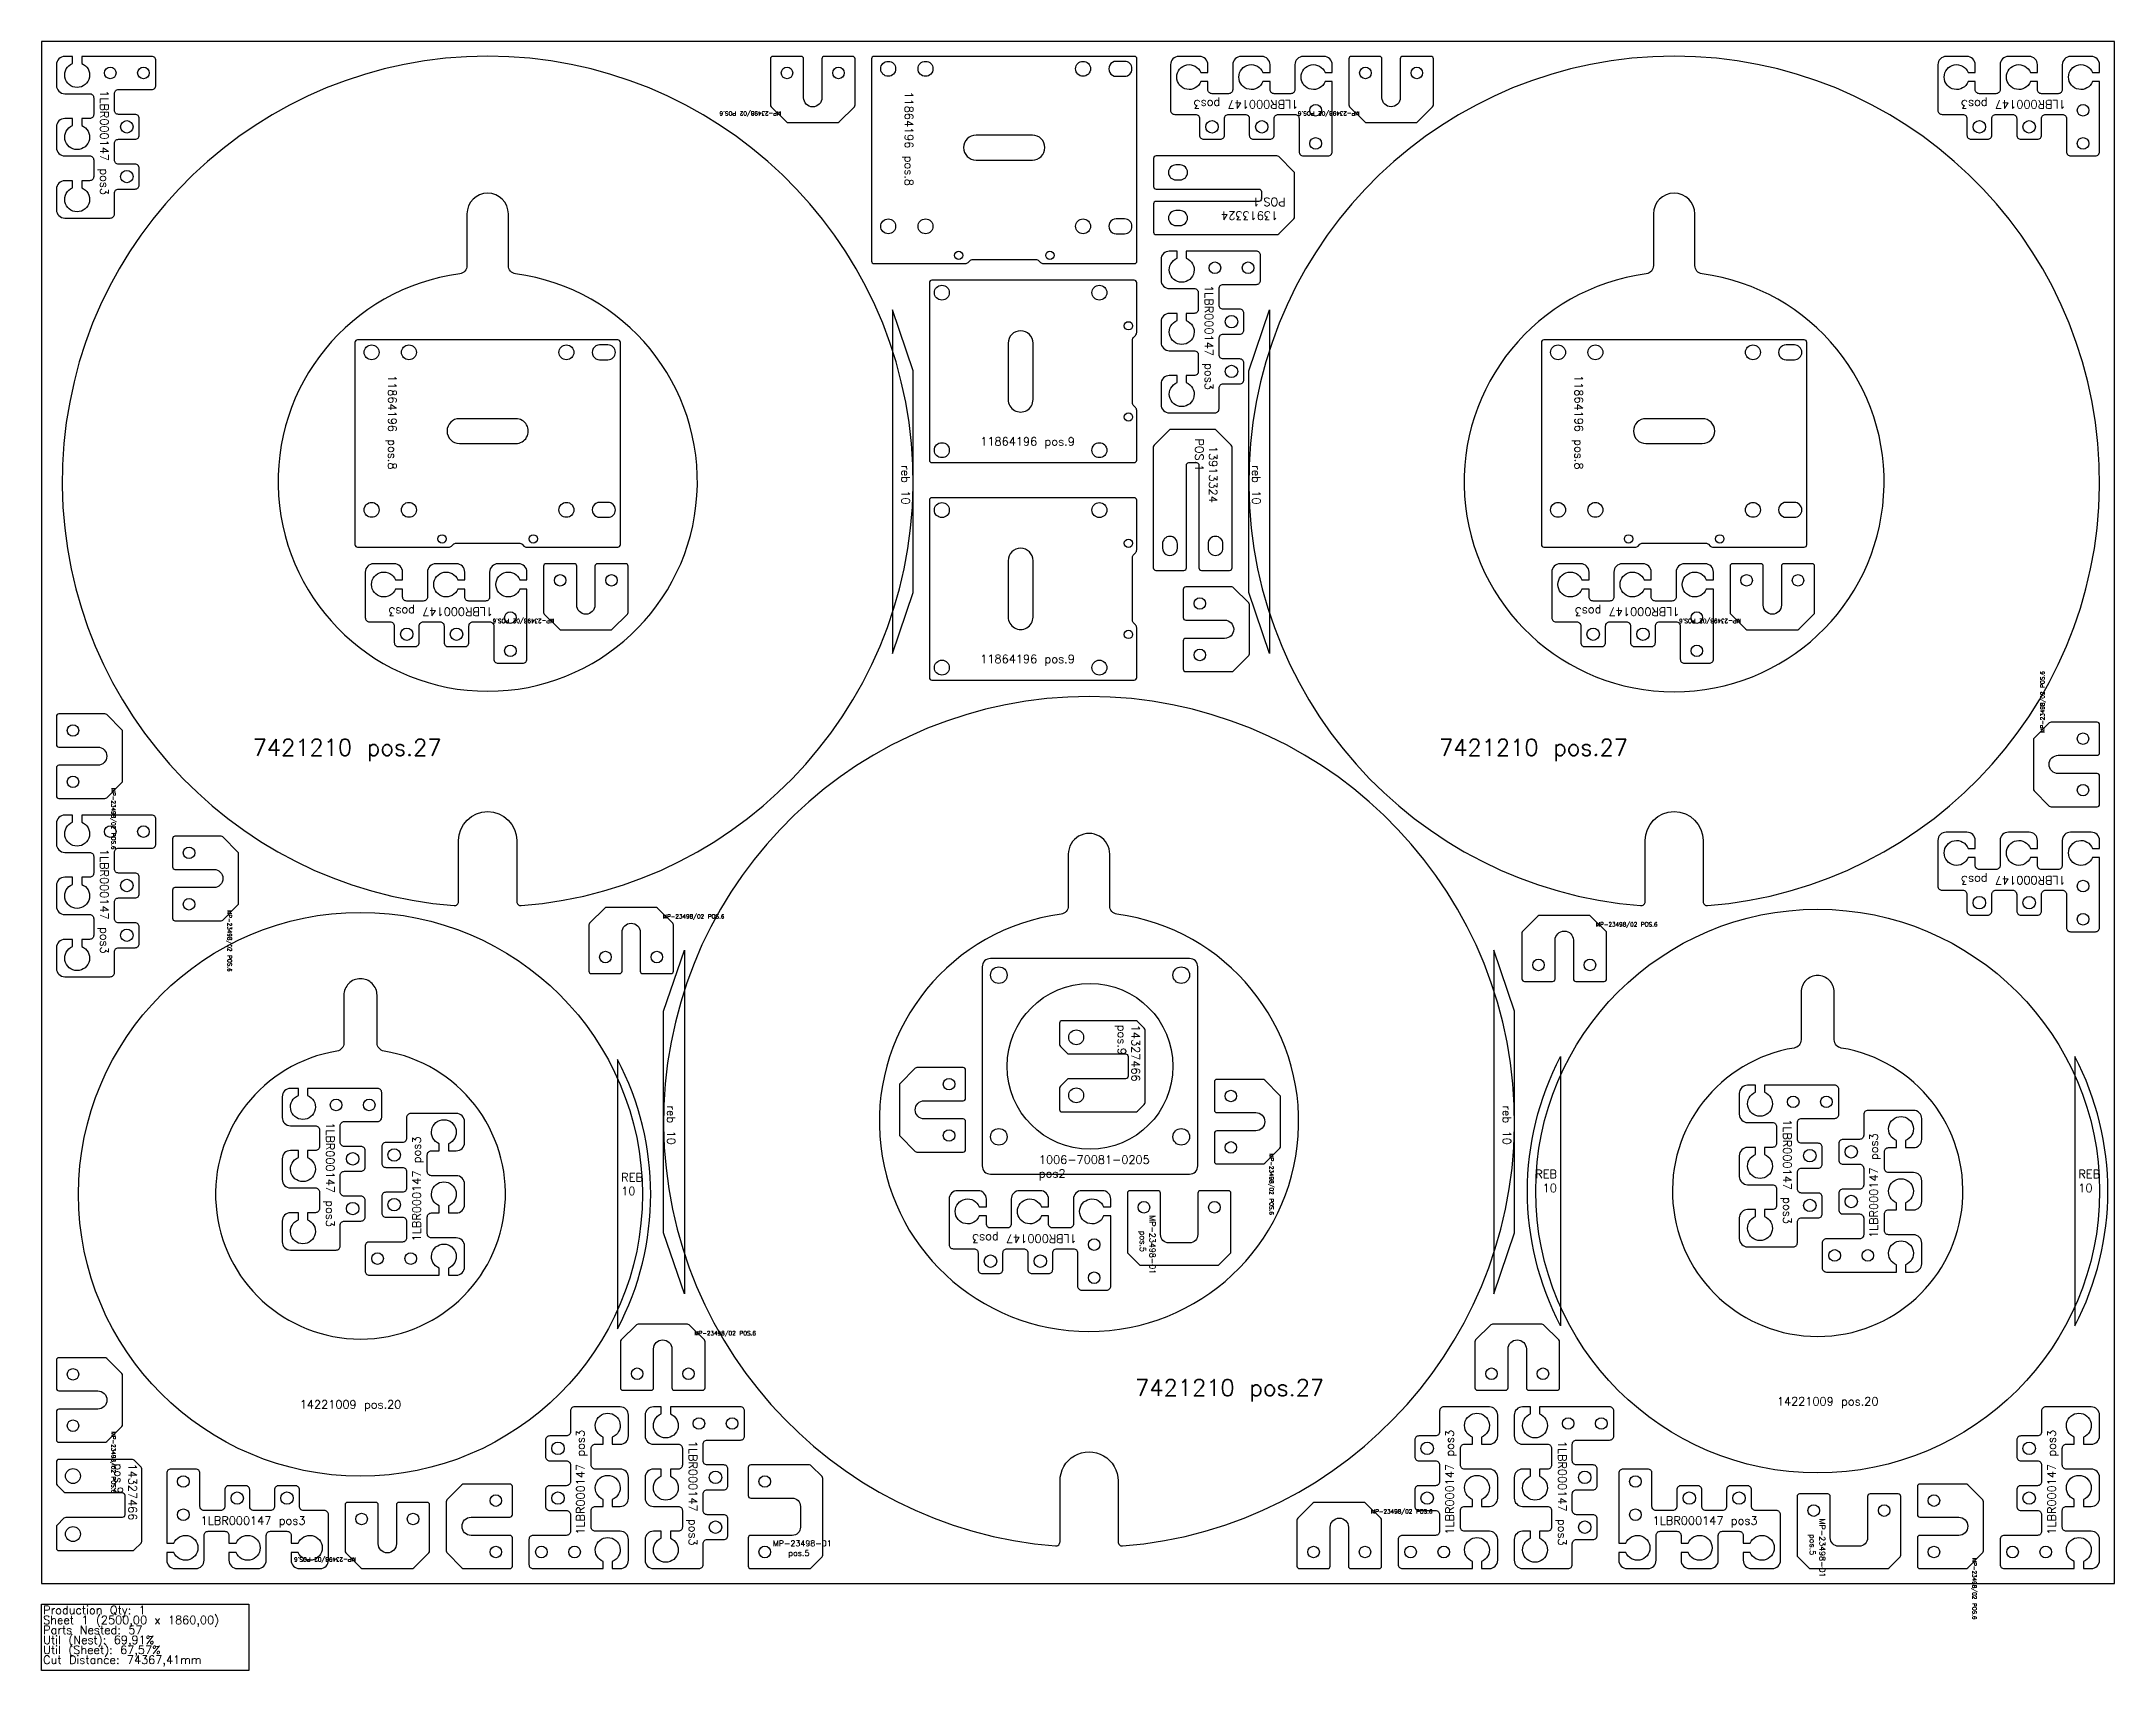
# Model space of a CAD drawing. Header units: millimetres. Extents: x 0 to 2500, y -105 to 1860.
import ezdxf

# ---------------------------------------------------------------- set-up
doc = ezdxf.new("R2010")
doc.units = ezdxf.units.MM
for name, color, linetype in [('1006-70081-0205', 7, 'Continuous'), ('11864196', 7, 'Continuous'), ('13913324', 7, 'Continuous'), ('14327466v0', 7, 'Continuous'), ('1LBR000147', 7, 'Continuous'), ('7421210', 7, 'Continuous'), ('MP-23498-01', 7, 'Continuous'), ('MP-23498-02', 7, 'Continuous'), ('Rebaixo', 6, 'Continuous'), ('sheet', 24, 'Continuous'), ('Stats', 7, 'Continuous'), ('Texto', 7, 'Continuous')]:
    doc.layers.add(name, color=color, linetype=linetype)
doc.styles.get("Standard").update_dxf_attribs({"font": 'txt.shx'})

msp = doc.modelspace()

# ---------------------------------------------------------------- texts
at = {"layer": 'Rebaixo', "color": 3, "char_height": 10, "rotation": 270}
for insert, attachment_point in [((1037.1, 1349), 7), ((1470, 1349), 1), ((764.4, 576.7), 1), ((1762.2, 576.7), 7)]:
    msp.add_mtext_dynamic_manual_height_columns('reb 10', width=85.192, gutter_width=12.5, heights=[0], dxfattribs=dict(at, insert=insert, attachment_point=attachment_point))
at = {"layer": 'Rebaixo', "color": 5, "char_height": 10}
for insert, attachment_point in [((699.1, 495), 1), ((1827.6, 498.8), 3), ((2456.4, 498.8), 1)]:
    msp.add_mtext_dynamic_manual_height_columns('REB 10', width=31.039, gutter_width=12.5, heights=[0], dxfattribs=dict(at, insert=insert, attachment_point=attachment_point))
at = {"layer": 'Stats', "color": 60}
for s, p in [('Sheet 1 (2500,00 x 1860,00)', (2, -49)), ('Production Qty: 1', (2, -37)), ('Parts Nested: 57', (2, -61)), ('Util (Nest): 69,91%', (2, -73)), ('Util (Sheet): 67,57%', (2, -85)), ('Cut Distance: 74367,41mm', (2, -97))]:
    msp.add_text(s, height=10, dxfattribs=at).set_placement(p)
at = {"layer": 'Texto', "color": 32, "attachment_point": 1}
for s, insert, char_height, width, rotation in [('1LBR000147 pos3', (80.9, 1801.1), 10, 148.793, 270), ('{\\W9.62184;  }MP-23498/02 POS.6', (892.1, 1770.6), 5, 138.306, 180), ('11864196 pos.8', (1051.1, 1799.6), 10, 149.184, 270), ('1LBR000147 pos3', (1515.7, 1779.1), 10, 148.793, 180), ('{\\W9.62184;  }MP-23498/02 POS.6', (1589.5, 1770.6), 5, 138.306, 180), ('1LBR000147 pos3', (2441.1, 1779.1), 10, 148.793, 180), ('{\\W1.031454; }13913324 POS.1', (1500.5, 1644.8), 10, 111.11, 180), ('1LBR000147 pos3', (1413, 1566.1), 10, 148.793, 270), ('11864196 pos.8', (428.1, 1457.6), 10, 149.184, 270), ('11864196 pos.8', (1858.9, 1457.6), 10, 149.184, 270), ('{\\W1.031454; }13913324 POS.1', (1418, 1381.3), 10, 111.11, 270), ('1LBR000147 pos3', (544.6, 1167.1), 10, 148.793, 180), ('1LBR000147 pos3', (1975.4, 1167.1), 10, 148.793, 180), ('{\\W9.62184;  }MP-23498/02 POS.6', (618.4, 1158.5), 5, 138.306, 180), ('{\\W9.62184;  }MP-23498/02 POS.6', (2049.2, 1158.5), 5, 138.306, 180), ('{\\W9.62184;  }MP-23498/02 POS.6', (2410.6, 1026), 5, 138.306, 90), ('{\\W9.62184;  }MP-23498/02 POS.6', (89.4, 959.8), 5, 138.306, 270), ('1LBR000147 pos3', (80.9, 886), 10, 148.793, 270), ('1LBR000147 pos3', (2441.1, 843.3), 10, 148.793, 180), ('{\\W9.62184;  }MP-23498/02 POS.6', (229.4, 812.3), 5, 138.306, 270), ('14327466\\Ppos.9', (1324.6, 673.9), 10, 82.094, 270), ('1LBR000147 pos3', (353.2, 556.4), 10, 148.793, 270), ('1LBR000147 pos3', (2110.4, 560.1), 10, 148.793, 270), ('1LBR000147 pos3', (447.4, 412.8), 10, 148.793, 90), ('1LBR000147 pos3', (2204.6, 416.6), 10, 148.793, 90), ('{\\W9.62184;  }MP-23498/02 POS.6', (1485.9, 518.9), 5, 138.306, 270), ('MP-23498-01\\P   pos.5', (1343.4, 444.2), 7, 60.843, 270), ('1LBR000147 pos3', (1248.6, 410.9), 10, 148.793, 180), ('{\\W9.62184;  }MP-23498/02 POS.6', (89.4, 183.3), 5, 138.306, 270), ('1LBR000147 pos3', (645, 58.9), 10, 148.793, 90), ('1LBR000147 pos3', (1693.2, 58.9), 10, 148.793, 90), ('1LBR000147 pos3', (2419.1, 58.9), 10, 148.793, 90), ('1LBR000147 pos3', (790.8, 172.1), 10, 148.793, 270), ('1LBR000147 pos3', (1839, 172.1), 10, 148.793, 270), ('14327466\\Ppos.9', (114.9, 144.7), 10, 82.094, 270), ('MP-23498-01\\P   pos.5', (2151.1, 78.4), 7, 60.843, 270), ('{\\W9.62184;  }MP-23498/02 POS.6', (379, 26.4), 5, 138.306, 180), ('{\\W9.62184;  }MP-23498/02 POS.6', (2333.6, 30.9), 5, 138.306, 270)]:
    msp.add_mtext(s, dxfattribs=dict(at, insert=insert, char_height=char_height, width=width, rotation=rotation))
for s, insert, char_height, width in [('11864196 pos.9', (1132.2, 1382.5), 10, 149.184), ('11864196 pos.9', (1132.2, 1120.2), 10, 149.184), ('{\\W9.62184;  }MP-23498/02 POS.6', (749.2, 807.1), 5, 138.306), ('{\\W9.62184;  }MP-23498/02 POS.6', (1874.5, 797.5), 5, 138.306), ('1006-70081-0205 pos2', (1202.8, 516.2), 10, 154.1), ('{\\W9.62184;  }MP-23498/02 POS.6', (787.3, 304.4), 5, 138.306), ('1LBR000147 pos3', (192, 80.9), 10, 148.793), ('{\\W9.62184;  }MP-23498/02 POS.6', (1603.2, 89.4), 5, 138.306), ('1LBR000147 pos3', (1943.1, 80.9), 10, 148.793), ('MP-23498-01\\P   pos.5', (881.9, 51.9), 7, 60.843)]:
    msp.add_mtext(s, dxfattribs=dict(at, insert=insert, char_height=char_height, width=width))
at = {"layer": 'Texto', "color": 3, "char_height": 20, "width": 512.784}
for insert, attachment_point in [((254.6, 1018.5), 1), ((1685.4, 1018.5), 1), ((1546.8, 246.2), 3)]:
    msp.add_mtext('7421210 pos.27', dxfattribs=dict(at, insert=insert, attachment_point=attachment_point))
at = {"layer": 'Texto', "color": 5, "char_height": 10, "width": 241.542}
for insert, attachment_point in [((434, 221), 3), ((2092.8, 224.7), 1)]:
    msp.add_mtext('14221009 pos.20', dxfattribs=dict(at, insert=insert, attachment_point=attachment_point))

# ---------------------------------------------------------------- linework, layer by layer
at = {"color": 5}
for points in [[(413.1, 642.2, -0.367273), (404.7, 652), (404.7, 709.5, 0.414214), (384.7, 729.5), (384.7, 729.5, 0.414214), (364.7, 709.5), (364.7, 652, -0.367273), (356.4, 642.2, 12.251712)], [(2113.6, 645.9, 12.251712), (2170.4, 645.9, -0.367273), (2162, 655.8), (2162, 713.3, 0.414214), (2142, 733.3), (2142, 733.3, 0.414214), (2122, 713.3), (2122, 655.8, -0.367273)]]:
    msp.add_lwpolyline(points, format="xyb", close=True, dxfattribs=at)
for centre in [(384.7, 469.5), (2142, 473.3)]:
    msp.add_circle(centre, 340, dxfattribs=at)
at = {"layer": '1006-70081-0205', "color": 32}
msp.add_lwpolyline([(1394.5, 743.8, 0.414214), (1384.5, 753.8), (1144.5, 753.8, 0.414214), (1134.5, 743.8), (1134.5, 503.8, 0.414214), (1144.5, 493.8), (1384.5, 493.8, 0.414214), (1394.5, 503.8)], format="xyb", close=True, dxfattribs=at)
for centre, radius in [((1154.5, 733.8), 10), ((1374.5, 733.8), 10), ((1264.5, 623.8), 100), ((1154.5, 538.8), 10), ((1374.5, 538.8), 10)]:
    msp.add_circle(centre, radius, dxfattribs=at)
at = {"layer": '11864196', "color": 32}
for points in [[(1318.1, 1592, 0.414213), (1321.1, 1595), (1321.1, 1839, 0.414213), (1318.1, 1842), (1004.1, 1842, 0.414214), (1001.1, 1839), (1001.1, 1595, 0.414214), (1004.1, 1592), (1114.1, 1592, 0.198912), (1117.6, 1593.5), (1119.7, 1595.5, -0.198912), (1123.2, 1597), (1199.1, 1597, -0.198912), (1202.6, 1595.5), (1204.7, 1593.5, 0.198912), (1208.2, 1592)], [(1296.1, 1836, 1.000081), (1296.1, 1818), (1306.1, 1818, 0.999919), (1306.1, 1836)], [(1127.1, 1747, 0.999982), (1127.1, 1717), (1195.1, 1717, 0.999938), (1195.1, 1747)], [(1296.1, 1646, 1.000081), (1296.1, 1628), (1306.1, 1628, 0.999919), (1306.1, 1646)], [(1320.8, 1569, 0.414214), (1317.8, 1572), (1073.8, 1572, 0.414214), (1070.8, 1569), (1070.8, 1355, 0.414214), (1073.8, 1352), (1317.8, 1352, 0.414214), (1320.8, 1355), (1320.8, 1414.9, 0.198912), (1319.3, 1418.5), (1317.3, 1420.5, -0.198912), (1315.8, 1424.1), (1315.8, 1499.9, -0.198912), (1317.3, 1503.5), (1319.3, 1505.5, 0.198912), (1320.8, 1509.1)], [(1165.8, 1428, 1.00006), (1195.8, 1428), (1195.8, 1496, 0.99994), (1165.8, 1496)], [(695.1, 1250, 0.414214), (698.1, 1253), (698.1, 1497, 0.414214), (695.1, 1500), (381.1, 1500, 0.414214), (378.1, 1497), (378.1, 1253, 0.414214), (381.1, 1250), (491.1, 1250, 0.198912), (494.6, 1251.4), (496.7, 1253.5, -0.198912), (500.2, 1255), (576.1, 1255, -0.198912), (579.6, 1253.5), (581.7, 1251.4, 0.198912), (585.2, 1250)], [(673.1, 1494, 1.000025), (673.1, 1476), (683.1, 1476, 0.999975), (683.1, 1494)], [(2125.9, 1250, 0.414213), (2128.9, 1253), (2128.9, 1497, 0.414213), (2125.9, 1500), (1811.9, 1500, 0.414214), (1808.9, 1497), (1808.9, 1253, 0.414214), (1811.9, 1250), (1921.8, 1250, 0.198912), (1925.4, 1251.4), (1927.4, 1253.5, -0.198912), (1931, 1255), (2006.8, 1255, -0.198912), (2010.4, 1253.5), (2012.4, 1251.4, 0.198912), (2016, 1250)], [(2103.9, 1494, 1.000081), (2103.9, 1476), (2113.9, 1476, 0.999919), (2113.9, 1494)], [(504.1, 1405, 0.999932), (504.1, 1375), (572.1, 1375, 1.000018), (572.1, 1405)], [(1934.9, 1405, 0.999982), (1934.9, 1375), (2002.9, 1375, 0.999938), (2002.9, 1405)], [(673.1, 1304, 1.000025), (673.1, 1286), (683.1, 1286, 0.999975), (683.1, 1304)], [(1320.8, 1306.7, 0.414214), (1317.8, 1309.7), (1073.8, 1309.7, 0.414214), (1070.8, 1306.7), (1070.8, 1092.7, 0.414214), (1073.8, 1089.7), (1317.8, 1089.7, 0.414214), (1320.8, 1092.7), (1320.8, 1152.6, 0.198912), (1319.3, 1156.2), (1317.3, 1158.2, -0.198912), (1315.8, 1161.8), (1315.8, 1237.6, -0.198912), (1317.3, 1241.2), (1319.3, 1243.2, 0.198912), (1320.8, 1246.8)], [(2103.9, 1304, 1.000081), (2103.9, 1286), (2113.9, 1286, 0.999919), (2113.9, 1304)], [(1165.8, 1165.7, 1.00006), (1195.8, 1165.7), (1195.8, 1233.7, 0.99994), (1165.8, 1233.7)]]:
    msp.add_lwpolyline(points, format="xyb", close=True, dxfattribs=at)
for centre, radius in [((1021.1, 1827), 9), ((1066.1, 1827), 9), ((1256.1, 1827), 9), ((1021.1, 1637), 9), ((1066.1, 1637), 9), ((1256.1, 1637), 9), ((1106.1, 1602), 5), ((1216.1, 1602), 5), ((1085.8, 1557), 9), ((1275.8, 1557), 9), ((1310.8, 1517), 5), ((398.1, 1485), 9), ((443.1, 1485), 9), ((633.1, 1485), 9), ((1828.9, 1485), 9), ((1873.9, 1485), 9), ((2063.9, 1485), 9), ((1310.8, 1407), 5), ((1085.8, 1367), 9), ((1275.8, 1367), 9), ((398.1, 1295), 9), ((443.1, 1295), 9), ((633.1, 1295), 9), ((1085.8, 1294.7), 9), ((1275.8, 1294.7), 9), ((1828.9, 1295), 9), ((1873.9, 1295), 9), ((2063.9, 1295), 9), ((483.1, 1260), 5), ((593.1, 1260), 5), ((1310.8, 1254.7), 5), ((1913.9, 1260), 5), ((2023.9, 1260), 5), ((1310.8, 1144.7), 5), ((1085.8, 1104.7), 9), ((1275.8, 1104.7), 9)]:
    msp.add_circle(centre, radius, dxfattribs=at)
at = {"layer": '13913324', "color": 32}
for points in [[(1511.1, 1648.2), (1511.1, 1700.8, 0.198912), (1510.3, 1702.9), (1492, 1721.1, 0.198912), (1489.9, 1722), (1344.1, 1722, 0.414214), (1341.1, 1719), (1341.1, 1685, 0.414213), (1344.1, 1682), (1468.1, 1682, -0.414213), (1471.1, 1679), (1471.1, 1670, -0.414214), (1468.1, 1667), (1344.1, 1667, 0.414214), (1341.1, 1664), (1341.1, 1630, 0.414214), (1344.1, 1627), (1489.9, 1627, 0.198912), (1492, 1627.9), (1510.3, 1646.1, 0.198912)], [(1368.1, 1693), (1373.1, 1693, 0.999904), (1373.1, 1711), (1368.1, 1711, 0.99995)], [(1368.1, 1638), (1373.1, 1638, 0.999906), (1373.1, 1656), (1368.1, 1656, 0.999971)], [(1414.6, 1392), (1362, 1392, 0.198912), (1359.9, 1391.1), (1341.7, 1372.9, 0.198912), (1340.8, 1370.8), (1340.8, 1225, 0.414214), (1343.8, 1222), (1377.8, 1222, 0.414213), (1380.8, 1225), (1380.8, 1349, -0.414213), (1383.8, 1352), (1392.8, 1352, -0.414214), (1395.8, 1349), (1395.8, 1225, 0.414214), (1398.8, 1222), (1432.8, 1222, 0.414214), (1435.8, 1225), (1435.8, 1370.8, 0.198912), (1434.9, 1372.9), (1416.7, 1391.1, 0.198913)], [(1369.8, 1249), (1369.8, 1254, 0.999946), (1351.8, 1254), (1351.8, 1249, 1.000071)], [(1424.8, 1249), (1424.8, 1254, 0.999906), (1406.8, 1254), (1406.8, 1249, 0.999971)]]:
    msp.add_lwpolyline(points, format="xyb", close=True, dxfattribs=at)
at = {"layer": '14327466v0', "color": 32}
for points in [[(1307.3, 608.8), (1239, 608.8, 0.198912), (1236.9, 607.9), (1228.7, 599.7, 0.198912), (1227.8, 597.5), (1227.8, 571.8, 0.414214), (1230.8, 568.8), (1319.5, 568.8, 0.198912), (1321.7, 569.7), (1329.9, 577.9, 0.198912), (1330.8, 580), (1330.8, 667.5, 0.198912), (1329.9, 669.7), (1321.7, 677.9, 0.198912), (1319.5, 678.8), (1230.8, 678.8, 0.414214), (1227.8, 675.8), (1227.8, 650, 0.198912), (1228.7, 647.9), (1236.9, 639.7, 0.198912), (1239, 638.8), (1307.3, 638.8, -0.414214), (1310.3, 635.8), (1310.3, 611.8, -0.414214)], [(97.5, 79.6), (29.2, 79.6, 0.198912), (27.1, 78.7), (18.9, 70.5, 0.198912), (18, 68.4), (18, 42.6, 0.414214), (21, 39.6), (109.8, 39.6, 0.198912), (111.9, 40.5), (120.1, 48.7, 0.198912), (121, 50.8), (121, 138.4, 0.198912), (120.1, 140.5), (111.9, 148.7, 0.198912), (109.8, 149.6), (21, 149.6, 0.414214), (18, 146.6), (18, 120.8, 0.198913), (18.9, 118.7), (27.1, 110.5, 0.198912), (29.2, 109.6), (97.5, 109.6, -0.414214), (100.5, 106.6), (100.5, 82.6, -0.414214)]]:
    msp.add_lwpolyline(points, format="xyb", close=True, dxfattribs=at)
for centre in [(1247.8, 658.8), (1247.8, 588.8), (38, 129.6), (38, 59.6)]:
    msp.add_circle(centre, 9, dxfattribs=at)
at = {"layer": '1LBR000147', "color": 32}
for points in [[(48.5, 1692), (48.5, 1683.5, -5.264597), (37.5, 1683.5), (37.5, 1692), (28, 1692, 0.414214), (18, 1682), (18, 1657, 0.414214), (28, 1647), (83, 1647, 0.414214), (88, 1652), (88, 1677, -0.414214), (93, 1682), (113, 1682, 0.414214), (118, 1687), (118, 1707, 0.414214), (113, 1712), (93, 1712, -0.414214), (88, 1717), (88, 1737, -0.414214), (93, 1742), (113, 1742, 0.414214), (118, 1747), (118, 1767, 0.414214), (113, 1772), (93, 1772, -0.414214), (88, 1777), (88, 1797, -0.414214), (93, 1802), (133, 1802, 0.414214), (138, 1807), (138, 1837, 0.414214), (133, 1842), (48.5, 1842), (48.5, 1833.5, -5.264597), (37.5, 1833.5), (37.5, 1842), (28, 1842, 0.414214), (18, 1832), (18, 1807, 0.414214), (28, 1797), (58, 1797, -0.414214), (63, 1792), (63, 1772, -0.414214), (58, 1767), (48.5, 1767), (48.5, 1758.5, -5.264597), (37.5, 1758.5), (37.5, 1767), (28, 1767, 0.414214), (18, 1757), (18, 1732, 0.414214), (28, 1722), (58, 1722, -0.414214), (63, 1717), (63, 1697, -0.414214), (58, 1692)], [(1406.6, 1811.5), (1398, 1811.5, -5.264597), (1398, 1822.5), (1406.6, 1822.5), (1406.6, 1832, 0.414214), (1396.6, 1842), (1371.6, 1842, 0.414214), (1361.6, 1832), (1361.6, 1777, 0.414214), (1366.6, 1772), (1391.6, 1772, -0.414214), (1396.6, 1767), (1396.6, 1747, 0.414214), (1401.6, 1742), (1421.6, 1742, 0.414214), (1426.6, 1747), (1426.6, 1767, -0.414214), (1431.6, 1772), (1451.6, 1772, -0.414214), (1456.6, 1767), (1456.6, 1747, 0.414214), (1461.6, 1742), (1481.6, 1742, 0.414214), (1486.6, 1747), (1486.6, 1767, -0.414214), (1491.6, 1772), (1511.6, 1772, -0.414214), (1516.6, 1767), (1516.6, 1727, 0.414214), (1521.6, 1722), (1551.6, 1722, 0.414214), (1556.6, 1727), (1556.6, 1811.5), (1548, 1811.5, -5.264597), (1548, 1822.5), (1556.6, 1822.5), (1556.6, 1832, 0.414214), (1546.6, 1842), (1521.6, 1842, 0.414214), (1511.6, 1832), (1511.6, 1802, -0.414214), (1506.6, 1797), (1486.6, 1797, -0.414214), (1481.6, 1802), (1481.6, 1811.5), (1473, 1811.5, -5.264597), (1473, 1822.5), (1481.6, 1822.5), (1481.6, 1832, 0.414214), (1471.6, 1842), (1446.6, 1842, 0.414214), (1436.6, 1832), (1436.6, 1802, -0.414214), (1431.6, 1797), (1411.6, 1797, -0.414214), (1406.6, 1802)], [(2332, 1811.5), (2323.5, 1811.5, -5.264597), (2323.5, 1822.5), (2332, 1822.5), (2332, 1832, 0.414214), (2322, 1842), (2297, 1842, 0.414214), (2287, 1832), (2287, 1777, 0.414214), (2292, 1772), (2317, 1772, -0.414214), (2322, 1767), (2322, 1747, 0.414214), (2327, 1742), (2347, 1742, 0.414214), (2352, 1747), (2352, 1767, -0.414214), (2357, 1772), (2377, 1772, -0.414214), (2382, 1767), (2382, 1747, 0.414214), (2387, 1742), (2407, 1742, 0.414214), (2412, 1747), (2412, 1767, -0.414214), (2417, 1772), (2437, 1772, -0.414214), (2442, 1767), (2442, 1727, 0.414214), (2447, 1722), (2477, 1722, 0.414214), (2482, 1727), (2482, 1811.5), (2473.5, 1811.5, -5.264597), (2473.5, 1822.5), (2482, 1822.5), (2482, 1832, 0.414214), (2472, 1842), (2447, 1842, 0.414214), (2437, 1832), (2437, 1802, -0.414214), (2432, 1797), (2412, 1797, -0.414214), (2407, 1802), (2407, 1811.5), (2398.5, 1811.5, -5.264597), (2398.5, 1822.5), (2407, 1822.5), (2407, 1832, 0.414214), (2397, 1842), (2372, 1842, 0.414214), (2362, 1832), (2362, 1802, -0.414214), (2357, 1797), (2337, 1797, -0.414214), (2332, 1802)], [(1380.6, 1457), (1380.6, 1448.5, -5.264597), (1369.6, 1448.5), (1369.6, 1457), (1360.1, 1457, 0.414214), (1350.1, 1447), (1350.1, 1422, 0.414214), (1360.1, 1412), (1415.1, 1412, 0.414214), (1420.1, 1417), (1420.1, 1442, -0.414214), (1425.1, 1447), (1445.1, 1447, 0.414214), (1450.1, 1452), (1450.1, 1472, 0.414214), (1445.1, 1477), (1425.1, 1477, -0.414214), (1420.1, 1482), (1420.1, 1502, -0.414214), (1425.1, 1507), (1445.1, 1507, 0.414214), (1450.1, 1512), (1450.1, 1532, 0.414214), (1445.1, 1537), (1425.1, 1537, -0.414214), (1420.1, 1542), (1420.1, 1562, -0.414214), (1425.1, 1567), (1465.1, 1567, 0.414214), (1470.1, 1572), (1470.1, 1602, 0.414214), (1465.1, 1607), (1380.6, 1607), (1380.6, 1598.5, -5.264597), (1369.6, 1598.5), (1369.6, 1607), (1360.1, 1607, 0.414214), (1350.1, 1597), (1350.1, 1572, 0.414214), (1360.1, 1562), (1390.1, 1562, -0.414214), (1395.1, 1557), (1395.1, 1537, -0.414214), (1390.1, 1532), (1380.6, 1532), (1380.6, 1523.5, -5.264597), (1369.6, 1523.5), (1369.6, 1532), (1360.1, 1532, 0.414214), (1350.1, 1522), (1350.1, 1497, 0.414214), (1360.1, 1487), (1390.1, 1487, -0.414214), (1395.1, 1482), (1395.1, 1462, -0.414214), (1390.1, 1457)], [(435.5, 1199.5), (427, 1199.5, -5.264597), (427, 1210.5), (435.5, 1210.5), (435.5, 1220, 0.414214), (425.5, 1230), (400.5, 1230, 0.414214), (390.5, 1220), (390.5, 1165, 0.414214), (395.5, 1160), (420.5, 1160, -0.414214), (425.5, 1155), (425.5, 1135, 0.414214), (430.5, 1130), (450.5, 1130, 0.414214), (455.5, 1135), (455.5, 1155, -0.414214), (460.5, 1160), (480.5, 1160, -0.414214), (485.5, 1155), (485.5, 1135, 0.414214), (490.5, 1130), (510.5, 1130, 0.414214), (515.5, 1135), (515.5, 1155, -0.414214), (520.5, 1160), (540.5, 1160, -0.414214), (545.5, 1155), (545.5, 1115, 0.414214), (550.5, 1110), (580.5, 1110, 0.414214), (585.5, 1115), (585.5, 1199.5), (577, 1199.5, -5.264597), (577, 1210.5), (585.5, 1210.5), (585.5, 1220, 0.414214), (575.5, 1230), (550.5, 1230, 0.414214), (540.5, 1220), (540.5, 1190, -0.414214), (535.5, 1185), (515.5, 1185, -0.414214), (510.5, 1190), (510.5, 1199.5), (502, 1199.5, -5.264597), (502, 1210.5), (510.5, 1210.5), (510.5, 1220, 0.414214), (500.5, 1230), (475.5, 1230, 0.414214), (465.5, 1220), (465.5, 1190, -0.414214), (460.5, 1185), (440.5, 1185, -0.414214), (435.5, 1190)], [(1866.3, 1199.5), (1857.7, 1199.5, -5.264597), (1857.7, 1210.5), (1866.3, 1210.5), (1866.3, 1220, 0.414214), (1856.3, 1230), (1831.3, 1230, 0.414214), (1821.3, 1220), (1821.3, 1165, 0.414214), (1826.3, 1160), (1851.3, 1160, -0.414214), (1856.3, 1155), (1856.3, 1135, 0.414214), (1861.3, 1130), (1881.3, 1130, 0.414214), (1886.3, 1135), (1886.3, 1155, -0.414214), (1891.3, 1160), (1911.3, 1160, -0.414214), (1916.3, 1155), (1916.3, 1135, 0.414214), (1921.3, 1130), (1941.3, 1130, 0.414214), (1946.3, 1135), (1946.3, 1155, -0.414214), (1951.3, 1160), (1971.3, 1160, -0.414214), (1976.3, 1155), (1976.3, 1115, 0.414214), (1981.3, 1110), (2011.3, 1110, 0.414214), (2016.3, 1115), (2016.3, 1199.5), (2007.7, 1199.5, -5.264597), (2007.7, 1210.5), (2016.3, 1210.5), (2016.3, 1220, 0.414214), (2006.3, 1230), (1981.3, 1230, 0.414214), (1971.3, 1220), (1971.3, 1190, -0.414214), (1966.3, 1185), (1946.3, 1185, -0.414214), (1941.3, 1190), (1941.3, 1199.5), (1932.7, 1199.5, -5.264597), (1932.7, 1210.5), (1941.3, 1210.5), (1941.3, 1220, 0.414214), (1931.3, 1230), (1906.3, 1230, 0.414214), (1896.3, 1220), (1896.3, 1190, -0.414214), (1891.3, 1185), (1871.3, 1185, -0.414214), (1866.3, 1190)], [(48.5, 776.9), (48.5, 768.3, -5.264597), (37.5, 768.3), (37.5, 776.9), (28, 776.9, 0.414214), (18, 766.9), (18, 741.9, 0.414214), (28, 731.9), (83, 731.9, 0.414214), (88, 736.9), (88, 761.9, -0.414214), (93, 766.9), (113, 766.9, 0.414214), (118, 771.9), (118, 791.9, 0.414214), (113, 796.9), (93, 796.9, -0.414214), (88, 801.9), (88, 821.9, -0.414214), (93, 826.9), (113, 826.9, 0.414214), (118, 831.9), (118, 851.9, 0.414214), (113, 856.9), (93, 856.9, -0.414214), (88, 861.9), (88, 881.9, -0.414214), (93, 886.9), (133, 886.9, 0.414214), (138, 891.9), (138, 921.9, 0.414214), (133, 926.9), (48.5, 926.9), (48.5, 918.3, -5.264597), (37.5, 918.3), (37.5, 926.9), (28, 926.9, 0.414214), (18, 916.9), (18, 891.9, 0.414214), (28, 881.9), (58, 881.9, -0.414214), (63, 876.9), (63, 856.9, -0.414214), (58, 851.9), (48.5, 851.9), (48.5, 843.3, -5.264597), (37.5, 843.3), (37.5, 851.9), (28, 851.9, 0.414214), (18, 841.9), (18, 816.9, 0.414214), (28, 806.9), (58, 806.9, -0.414214), (63, 801.9), (63, 781.9, -0.414214), (58, 776.9)], [(2332, 875.7), (2323.5, 875.7, -5.264597), (2323.5, 886.7), (2332, 886.7), (2332, 896.2, 0.414214), (2322, 906.2), (2297, 906.2, 0.414214), (2287, 896.2), (2287, 841.2, 0.414214), (2292, 836.2), (2317, 836.2, -0.414214), (2322, 831.2), (2322, 811.2, 0.414214), (2327, 806.2), (2347, 806.2, 0.414214), (2352, 811.2), (2352, 831.2, -0.414214), (2357, 836.2), (2377, 836.2, -0.414214), (2382, 831.2), (2382, 811.2, 0.414214), (2387, 806.2), (2407, 806.2, 0.414214), (2412, 811.2), (2412, 831.2, -0.414214), (2417, 836.2), (2437, 836.2, -0.414214), (2442, 831.2), (2442, 791.2, 0.414214), (2447, 786.2), (2477, 786.2, 0.414214), (2482, 791.2), (2482, 875.7), (2473.5, 875.7, -5.264597), (2473.5, 886.7), (2482, 886.7), (2482, 896.2, 0.414214), (2472, 906.2), (2447, 906.2, 0.414214), (2437, 896.2), (2437, 866.2, -0.414214), (2432, 861.2), (2412, 861.2, -0.414214), (2407, 866.2), (2407, 875.7), (2398.5, 875.7, -5.264597), (2398.5, 886.7), (2407, 886.7), (2407, 896.2, 0.414214), (2397, 906.2), (2372, 906.2, 0.414214), (2362, 896.2), (2362, 866.2, -0.414214), (2357, 861.2), (2337, 861.2, -0.414214), (2332, 866.2)], [(2078, 451), (2078, 442.5, -5.264597), (2067, 442.5), (2067, 451), (2057.5, 451, 0.414214), (2047.5, 441), (2047.5, 416, 0.414214), (2057.5, 406), (2112.5, 406, 0.414214), (2117.5, 411), (2117.5, 436, -0.414214), (2122.5, 441), (2142.5, 441, 0.414214), (2147.5, 446), (2147.5, 466, 0.414214), (2142.5, 471), (2122.5, 471, -0.414214), (2117.5, 476), (2117.5, 496, -0.414214), (2122.5, 501), (2142.5, 501, 0.414214), (2147.5, 506), (2147.5, 526, 0.414214), (2142.5, 531), (2122.5, 531, -0.414214), (2117.5, 536), (2117.5, 556, -0.414214), (2122.5, 561), (2162.5, 561, 0.414214), (2167.5, 566), (2167.5, 596, 0.414214), (2162.5, 601), (2078, 601), (2078, 592.5, -5.264597), (2067, 592.5), (2067, 601), (2057.5, 601, 0.414214), (2047.5, 591), (2047.5, 566, 0.414214), (2057.5, 556), (2087.5, 556, -0.414214), (2092.5, 551), (2092.5, 531, -0.414214), (2087.5, 526), (2078, 526), (2078, 517.5, -5.264597), (2067, 517.5), (2067, 526), (2057.5, 526, 0.414214), (2047.5, 516), (2047.5, 491, 0.414214), (2057.5, 481), (2087.5, 481, -0.414214), (2092.5, 476), (2092.5, 456, -0.414214), (2087.5, 451)], [(320.8, 447.2), (320.8, 438.7, -5.264597), (309.8, 438.7), (309.8, 447.2), (300.3, 447.2, 0.414214), (290.3, 437.2), (290.3, 412.2, 0.414214), (300.3, 402.2), (355.3, 402.2, 0.414214), (360.3, 407.2), (360.3, 432.2, -0.414214), (365.3, 437.2), (385.3, 437.2, 0.414214), (390.3, 442.2), (390.3, 462.2, 0.414214), (385.3, 467.2), (365.3, 467.2, -0.414214), (360.3, 472.2), (360.3, 492.2, -0.414214), (365.3, 497.2), (385.3, 497.2, 0.414214), (390.3, 502.2), (390.3, 522.2, 0.414214), (385.3, 527.2), (365.3, 527.2, -0.414214), (360.3, 532.2), (360.3, 552.2, -0.414214), (365.3, 557.2), (405.3, 557.2, 0.414214), (410.3, 562.2), (410.3, 592.2, 0.414214), (405.3, 597.2), (320.8, 597.2), (320.8, 588.7, -5.264597), (309.8, 588.7), (309.8, 597.2), (300.3, 597.2, 0.414214), (290.3, 587.2), (290.3, 562.2, 0.414214), (300.3, 552.2), (330.3, 552.2, -0.414214), (335.3, 547.2), (335.3, 527.2, -0.414214), (330.3, 522.2), (320.8, 522.2), (320.8, 513.7, -5.264597), (309.8, 513.7), (309.8, 522.2), (300.3, 522.2, 0.414214), (290.3, 512.2), (290.3, 487.2, 0.414214), (300.3, 477.2), (330.3, 477.2, -0.414214), (335.3, 472.2), (335.3, 452.2, -0.414214), (330.3, 447.2)], [(479.8, 521.9), (479.8, 530.5, -5.264597), (490.8, 530.5), (490.8, 521.9), (500.3, 521.9, 0.414214), (510.3, 531.9), (510.3, 556.9, 0.414214), (500.3, 566.9), (445.3, 566.9, 0.414214), (440.3, 561.9), (440.3, 536.9, -0.414214), (435.3, 531.9), (415.3, 531.9, 0.414214), (410.3, 526.9), (410.3, 506.9, 0.414214), (415.3, 501.9), (435.3, 501.9, -0.414214), (440.3, 496.9), (440.3, 476.9, -0.414214), (435.3, 471.9), (415.3, 471.9, 0.414214), (410.3, 466.9), (410.3, 446.9, 0.414214), (415.3, 441.9), (435.3, 441.9, -0.414214), (440.3, 436.9), (440.3, 416.9, -0.414214), (435.3, 411.9), (395.3, 411.9, 0.414214), (390.3, 406.9), (390.3, 376.9, 0.414214), (395.3, 371.9), (479.8, 371.9), (479.8, 380.5, -5.264597), (490.8, 380.5), (490.8, 371.9), (500.3, 371.9, 0.414214), (510.3, 381.9), (510.3, 406.9, 0.414214), (500.3, 416.9), (470.3, 416.9, -0.414214), (465.3, 421.9), (465.3, 441.9, -0.414214), (470.3, 446.9), (479.8, 446.9), (479.8, 455.5, -5.264597), (490.8, 455.5), (490.8, 446.9), (500.3, 446.9, 0.414214), (510.3, 456.9), (510.3, 481.9, 0.414214), (500.3, 491.9), (470.3, 491.9, -0.414214), (465.3, 496.9), (465.3, 516.9, -0.414214), (470.3, 521.9)], [(2237, 525.7), (2237, 534.3, -5.264597), (2248, 534.3), (2248, 525.7), (2257.5, 525.7, 0.414214), (2267.5, 535.7), (2267.5, 560.7, 0.414214), (2257.5, 570.7), (2202.5, 570.7, 0.414214), (2197.5, 565.7), (2197.5, 540.7, -0.414214), (2192.5, 535.7), (2172.5, 535.7, 0.414214), (2167.5, 530.7), (2167.5, 510.7, 0.414214), (2172.5, 505.7), (2192.5, 505.7, -0.414214), (2197.5, 500.7), (2197.5, 480.7, -0.414214), (2192.5, 475.7), (2172.5, 475.7, 0.414214), (2167.5, 470.7), (2167.5, 450.7, 0.414214), (2172.5, 445.7), (2192.5, 445.7, -0.414214), (2197.5, 440.7), (2197.5, 420.7, -0.414214), (2192.5, 415.7), (2152.5, 415.7, 0.414214), (2147.5, 410.7), (2147.5, 380.7, 0.414214), (2152.5, 375.7), (2237, 375.7), (2237, 384.3, -5.264597), (2248, 384.3), (2248, 375.7), (2257.5, 375.7, 0.414214), (2267.5, 385.7), (2267.5, 410.7, 0.414214), (2257.5, 420.7), (2227.5, 420.7, -0.414214), (2222.5, 425.7), (2222.5, 445.7, -0.414214), (2227.5, 450.7), (2237, 450.7), (2237, 459.3, -5.264597), (2248, 459.3), (2248, 450.7), (2257.5, 450.7, 0.414214), (2267.5, 460.7), (2267.5, 485.7, 0.414214), (2257.5, 495.7), (2227.5, 495.7, -0.414214), (2222.5, 500.7), (2222.5, 520.7, -0.414214), (2227.5, 525.7)], [(1139.5, 443.3), (1130.9, 443.3, -5.264597), (1130.9, 454.3), (1139.5, 454.3), (1139.5, 463.8, 0.414214), (1129.5, 473.8), (1104.5, 473.8, 0.414214), (1094.5, 463.8), (1094.5, 408.8, 0.414214), (1099.5, 403.8), (1124.5, 403.8, -0.414214), (1129.5, 398.8), (1129.5, 378.8, 0.414214), (1134.5, 373.8), (1154.5, 373.8, 0.414214), (1159.5, 378.8), (1159.5, 398.8, -0.414214), (1164.5, 403.8), (1184.5, 403.8, -0.414214), (1189.5, 398.8), (1189.5, 378.8, 0.414214), (1194.5, 373.8), (1214.5, 373.8, 0.414214), (1219.5, 378.8), (1219.5, 398.8, -0.414214), (1224.5, 403.8), (1244.5, 403.8, -0.414214), (1249.5, 398.8), (1249.5, 358.8, 0.414214), (1254.5, 353.8), (1284.5, 353.8, 0.414214), (1289.5, 358.8), (1289.5, 443.3), (1280.9, 443.3, -5.264597), (1280.9, 454.3), (1289.5, 454.3), (1289.5, 463.8, 0.414214), (1279.5, 473.8), (1254.5, 473.8, 0.414214), (1244.5, 463.8), (1244.5, 433.8, -0.414214), (1239.5, 428.8), (1219.5, 428.8, -0.414214), (1214.5, 433.8), (1214.5, 443.3), (1205.9, 443.3, -5.264597), (1205.9, 454.3), (1214.5, 454.3), (1214.5, 463.8, 0.414214), (1204.5, 473.8), (1179.5, 473.8, 0.414214), (1169.5, 463.8), (1169.5, 433.8, -0.414214), (1164.5, 428.8), (1144.5, 428.8, -0.414214), (1139.5, 433.8)], [(677.4, 168), (677.4, 176.5, -5.264597), (688.4, 176.5), (688.4, 168), (697.9, 168, 0.414214), (707.9, 178), (707.9, 203, 0.414214), (697.9, 213), (642.9, 213, 0.414214), (637.9, 208), (637.9, 183, -0.414214), (632.9, 178), (612.9, 178, 0.414214), (607.9, 173), (607.9, 153, 0.414214), (612.9, 148), (632.9, 148, -0.414214), (637.9, 143), (637.9, 123, -0.414214), (632.9, 118), (612.9, 118, 0.414214), (607.9, 113), (607.9, 93, 0.414214), (612.9, 88), (632.9, 88, -0.414214), (637.9, 83), (637.9, 63, -0.414214), (632.9, 58), (592.9, 58, 0.414214), (587.9, 53), (587.9, 23, 0.414214), (592.9, 18), (677.4, 18), (677.4, 26.5, -5.264597), (688.4, 26.5), (688.4, 18), (697.9, 18, 0.414214), (707.9, 28), (707.9, 53, 0.414214), (697.9, 63), (667.9, 63, -0.414214), (662.9, 68), (662.9, 88, -0.414214), (667.9, 93), (677.4, 93), (677.4, 101.5, -5.264597), (688.4, 101.5), (688.4, 93), (697.9, 93, 0.414214), (707.9, 103), (707.9, 128, 0.414214), (697.9, 138), (667.9, 138, -0.414214), (662.9, 143), (662.9, 163, -0.414214), (667.9, 168)], [(758.4, 63), (758.4, 54.5, -5.264597), (747.4, 54.5), (747.4, 63), (737.9, 63, 0.414214), (727.9, 53), (727.9, 28, 0.414214), (737.9, 18), (792.9, 18, 0.414214), (797.9, 23), (797.9, 48, -0.414214), (802.9, 53), (822.9, 53, 0.414214), (827.9, 58), (827.9, 78, 0.414214), (822.9, 83), (802.9, 83, -0.414214), (797.9, 88), (797.9, 108, -0.414214), (802.9, 113), (822.9, 113, 0.414214), (827.9, 118), (827.9, 138, 0.414214), (822.9, 143), (802.9, 143, -0.414214), (797.9, 148), (797.9, 168, -0.414214), (802.9, 173), (842.9, 173, 0.414214), (847.9, 178), (847.9, 208, 0.414214), (842.9, 213), (758.4, 213), (758.4, 204.5, -5.264597), (747.4, 204.5), (747.4, 213), (737.9, 213, 0.414214), (727.9, 203), (727.9, 178, 0.414214), (737.9, 168), (767.9, 168, -0.414214), (772.9, 163), (772.9, 143, -0.414214), (767.9, 138), (758.4, 138), (758.4, 129.5, -5.264597), (747.4, 129.5), (747.4, 138), (737.9, 138, 0.414214), (727.9, 128), (727.9, 103, 0.414214), (737.9, 93), (767.9, 93, -0.414214), (772.9, 88), (772.9, 68, -0.414214), (767.9, 63)], [(1725.6, 168), (1725.6, 176.5, -5.264597), (1736.6, 176.5), (1736.6, 168), (1746.1, 168, 0.414214), (1756.1, 178), (1756.1, 203, 0.414214), (1746.1, 213), (1691.1, 213, 0.414214), (1686.1, 208), (1686.1, 183, -0.414214), (1681.1, 178), (1661.1, 178, 0.414214), (1656.1, 173), (1656.1, 153, 0.414214), (1661.1, 148), (1681.1, 148, -0.414214), (1686.1, 143), (1686.1, 123, -0.414214), (1681.1, 118), (1661.1, 118, 0.414214), (1656.1, 113), (1656.1, 93, 0.414214), (1661.1, 88), (1681.1, 88, -0.414214), (1686.1, 83), (1686.1, 63, -0.414214), (1681.1, 58), (1641.1, 58, 0.414214), (1636.1, 53), (1636.1, 23, 0.414214), (1641.1, 18), (1725.6, 18), (1725.6, 26.5, -5.264597), (1736.6, 26.5), (1736.6, 18), (1746.1, 18, 0.414214), (1756.1, 28), (1756.1, 53, 0.414214), (1746.1, 63), (1716.1, 63, -0.414214), (1711.1, 68), (1711.1, 88, -0.414214), (1716.1, 93), (1725.6, 93), (1725.6, 101.5, -5.264597), (1736.6, 101.5), (1736.6, 93), (1746.1, 93, 0.414214), (1756.1, 103), (1756.1, 128, 0.414214), (1746.1, 138), (1716.1, 138, -0.414214), (1711.1, 143), (1711.1, 163, -0.414214), (1716.1, 168)], [(1806.6, 63), (1806.6, 54.5, -5.264597), (1795.6, 54.5), (1795.6, 63), (1786.1, 63, 0.414214), (1776.1, 53), (1776.1, 28, 0.414214), (1786.1, 18), (1841.1, 18, 0.414214), (1846.1, 23), (1846.1, 48, -0.414214), (1851.1, 53), (1871.1, 53, 0.414214), (1876.1, 58), (1876.1, 78, 0.414214), (1871.1, 83), (1851.1, 83, -0.414214), (1846.1, 88), (1846.1, 108, -0.414214), (1851.1, 113), (1871.1, 113, 0.414214), (1876.1, 118), (1876.1, 138, 0.414214), (1871.1, 143), (1851.1, 143, -0.414214), (1846.1, 148), (1846.1, 168, -0.414214), (1851.1, 173), (1891.1, 173, 0.414214), (1896.1, 178), (1896.1, 208, 0.414214), (1891.1, 213), (1806.6, 213), (1806.6, 204.5, -5.264597), (1795.6, 204.5), (1795.6, 213), (1786.1, 213, 0.414214), (1776.1, 203), (1776.1, 178, 0.414214), (1786.1, 168), (1816.1, 168, -0.414214), (1821.1, 163), (1821.1, 143, -0.414214), (1816.1, 138), (1806.6, 138), (1806.6, 129.5, -5.264597), (1795.6, 129.5), (1795.6, 138), (1786.1, 138, 0.414214), (1776.1, 128), (1776.1, 103, 0.414214), (1786.1, 93), (1816.1, 93, -0.414214), (1821.1, 88), (1821.1, 68, -0.414214), (1816.1, 63)], [(2451.5, 168), (2451.5, 176.5, -5.264597), (2462.5, 176.5), (2462.5, 168), (2472, 168, 0.414214), (2482, 178), (2482, 203, 0.414214), (2472, 213), (2417, 213, 0.414214), (2412, 208), (2412, 183, -0.414214), (2407, 178), (2387, 178, 0.414214), (2382, 173), (2382, 153, 0.414214), (2387, 148), (2407, 148, -0.414214), (2412, 143), (2412, 123, -0.414214), (2407, 118), (2387, 118, 0.414214), (2382, 113), (2382, 93, 0.414214), (2387, 88), (2407, 88, -0.414214), (2412, 83), (2412, 63, -0.414214), (2407, 58), (2367, 58, 0.414214), (2362, 53), (2362, 23, 0.414214), (2367, 18), (2451.5, 18), (2451.5, 26.5, -5.264597), (2462.5, 26.5), (2462.5, 18), (2472, 18, 0.414214), (2482, 28), (2482, 53, 0.414214), (2472, 63), (2442, 63, -0.414214), (2437, 68), (2437, 88, -0.414214), (2442, 93), (2451.5, 93), (2451.5, 101.5, -5.264597), (2462.5, 101.5), (2462.5, 93), (2472, 93, 0.414214), (2482, 103), (2482, 128, 0.414214), (2472, 138), (2442, 138, -0.414214), (2437, 143), (2437, 163, -0.414214), (2442, 168)], [(301.1, 48.5), (309.7, 48.5, -5.264597), (309.7, 37.5), (301.1, 37.5), (301.1, 28, 0.414214), (311.1, 18), (336.1, 18, 0.414214), (346.1, 28), (346.1, 83, 0.414214), (341.1, 88), (316.1, 88, -0.414214), (311.1, 93), (311.1, 113, 0.414214), (306.1, 118), (286.1, 118, 0.414214), (281.1, 113), (281.1, 93, -0.414214), (276.1, 88), (256.1, 88, -0.414214), (251.1, 93), (251.1, 113, 0.414214), (246.1, 118), (226.1, 118, 0.414214), (221.1, 113), (221.1, 93, -0.414214), (216.1, 88), (196.1, 88, -0.414214), (191.1, 93), (191.1, 133, 0.414214), (186.1, 138), (156.1, 138, 0.414214), (151.1, 133), (151.1, 48.5), (159.7, 48.5, -5.264597), (159.7, 37.5), (151.1, 37.5), (151.1, 28, 0.414214), (161.1, 18), (186.1, 18, 0.414214), (196.1, 28), (196.1, 58, -0.414214), (201.1, 63), (221.1, 63, -0.414214), (226.1, 58), (226.1, 48.5), (234.7, 48.5, -5.264597), (234.7, 37.5), (226.1, 37.5), (226.1, 28, 0.414214), (236.1, 18), (261.1, 18, 0.414214), (271.1, 28), (271.1, 58, -0.414214), (276.1, 63), (296.1, 63, -0.414214), (301.1, 58)], [(2052.2, 48.5), (2060.7, 48.5, -5.264597), (2060.7, 37.5), (2052.2, 37.5), (2052.2, 28, 0.414214), (2062.2, 18), (2087.2, 18, 0.414214), (2097.2, 28), (2097.2, 83, 0.414214), (2092.2, 88), (2067.2, 88, -0.414214), (2062.2, 93), (2062.2, 113, 0.414214), (2057.2, 118), (2037.2, 118, 0.414214), (2032.2, 113), (2032.2, 93, -0.414214), (2027.2, 88), (2007.2, 88, -0.414214), (2002.2, 93), (2002.2, 113, 0.414214), (1997.2, 118), (1977.2, 118, 0.414214), (1972.2, 113), (1972.2, 93, -0.414214), (1967.2, 88), (1947.2, 88, -0.414214), (1942.2, 93), (1942.2, 133, 0.414214), (1937.2, 138), (1907.2, 138, 0.414214), (1902.2, 133), (1902.2, 48.5), (1910.7, 48.5, -5.264597), (1910.7, 37.5), (1902.2, 37.5), (1902.2, 28, 0.414214), (1912.2, 18), (1937.2, 18, 0.414214), (1947.2, 28), (1947.2, 58, -0.414214), (1952.2, 63), (1972.2, 63, -0.414214), (1977.2, 58), (1977.2, 48.5), (1985.7, 48.5, -5.264597), (1985.7, 37.5), (1977.2, 37.5), (1977.2, 28, 0.414214), (1987.2, 18), (2012.2, 18, 0.414214), (2022.2, 28), (2022.2, 58, -0.414214), (2027.2, 63), (2047.2, 63, -0.414214), (2052.2, 58)]]:
    msp.add_lwpolyline(points, format="xyb", close=True, dxfattribs=at)
for centre, radius in [((83, 1822), 7), ((123, 1822), 7), ((1536.6, 1777), 7), ((2462, 1777), 7), ((103, 1757), 7.5), ((1411.6, 1757), 7.5), ((1471.6, 1757), 7.5), ((2337, 1757), 7.5), ((2397, 1757), 7.5), ((1536.6, 1737), 7), ((2462, 1737), 7), ((103, 1697), 7.5), ((1415.1, 1587), 7), ((1455.1, 1587), 7), ((1435.1, 1522), 7.5), ((1435.1, 1462), 7.5), ((440.5, 1145), 7.5), ((500.5, 1145), 7.5), ((565.5, 1165), 7), ((1871.3, 1145), 7.5), ((1931.3, 1145), 7.5), ((1996.3, 1165), 7), ((565.5, 1125), 7), ((1996.3, 1125), 7), ((83, 906.9), 7), ((123, 906.9), 7), ((103, 841.9), 7.5), ((2337, 821.2), 7.5), ((2397, 821.2), 7.5), ((2462, 841.2), 7), ((2462, 801.2), 7), ((103, 781.9), 7.5), ((355.3, 577.2), 7), ((395.3, 577.2), 7), ((2112.5, 581), 7), ((2152.5, 581), 7), ((2182.5, 520.7), 7.5), ((375.3, 512.2), 7.5), ((425.3, 516.9), 7.5), ((2132.5, 516), 7.5), ((375.3, 452.2), 7.5), ((425.3, 456.9), 7.5), ((2132.5, 456), 7.5), ((2182.5, 460.7), 7.5), ((1269.5, 408.8), 7), ((2162.5, 395.7), 7), ((2202.5, 395.7), 7), ((405.3, 391.9), 7), ((445.3, 391.9), 7), ((1144.5, 388.8), 7.5), ((1204.5, 388.8), 7.5), ((1269.5, 368.8), 7), ((792.9, 193), 7), ((832.9, 193), 7), ((1841.1, 193), 7), ((1881.1, 193), 7), ((622.9, 163), 7.5), ((1671.1, 163), 7.5), ((2397, 163), 7.5), ((171.1, 123), 7), ((812.9, 128), 7.5), ((1861.1, 128), 7.5), ((1922.2, 123), 7), ((236.1, 103), 7.5), ((296.1, 103), 7.5), ((622.9, 103), 7.5), ((1671.1, 103), 7.5), ((1987.2, 103), 7.5), ((2047.2, 103), 7.5), ((2397, 103), 7.5), ((171.1, 83), 7), ((812.9, 68), 7.5), ((1861.1, 68), 7.5), ((1922.2, 83), 7), ((602.9, 38), 7), ((642.9, 38), 7), ((1651.1, 38), 7), ((1691.1, 38), 7), ((2377, 38), 7), ((2417, 38), 7)]:
    msp.add_circle(centre, radius, dxfattribs=at)
at = {"layer": '7421210', "color": 3}
for points in [[(503.1, 896, -0.99999), (573.1, 896), (573.1, 822.6, 0.437493), (578.5, 817.6, 25.360569), (497.7, 817.6, 0.437493), (503.1, 822.6)], [(1933.9, 896, -0.999978), (2003.9, 896), (2003.9, 822.6, 0.437493), (2009.3, 817.6, 25.360569), (1928.5, 817.6, 0.437493), (1933.9, 822.6)], [(513.1, 1652), (513.1, 1589.7, -0.375638), (504.5, 1579.7, 14.961734), (571.8, 1579.7, -0.375638), (563.1, 1589.7), (563.1, 1652, 0.999981)], [(1943.9, 1652), (1943.9, 1589.7, -0.375638), (1935.2, 1579.7, 14.961734), (2002.6, 1579.7, -0.375638), (1993.9, 1589.7), (1993.9, 1652, 0.999967)], [(1298.3, 123.7), (1298.3, 50.3, 0.437493), (1303.7, 45.3, 25.360569), (1222.9, 45.3, 0.437493), (1228.3, 50.3), (1228.3, 123.7, -1.000017)], [(1238.3, 879.7), (1238.3, 817.3, -0.375638), (1229.6, 807.4, 14.961734), (1296.9, 807.4, -0.375638), (1288.3, 817.3), (1288.3, 879.7, 1.00002)]]:
    msp.add_lwpolyline(points, format="xyb", close=True, dxfattribs=at)
at = {"layer": 'MP-23498-01', "color": 32}
for points in [[(1418.2, 383.8, 0.198912), (1420.4, 384.7), (1433.6, 397.9, 0.198912), (1434.5, 400), (1434.5, 470.8, 0.414214), (1431.5, 473.8), (1397.5, 473.8, 0.414214), (1394.5, 470.8), (1394.5, 420.8, -0.414214), (1384.5, 410.8), (1359.5, 410.8, -0.414214), (1349.5, 420.8), (1349.5, 470.8, 0.414214), (1346.5, 473.8), (1312.5, 473.8, 0.414214), (1309.5, 470.8), (1309.5, 400, 0.198912), (1310.4, 397.9), (1323.6, 384.7, 0.198912), (1325.7, 383.8)], [(942.3, 126.8, 0.198912), (941.4, 128.9), (928.2, 142.1, 0.198912), (926.1, 143), (855.3, 143, 0.414214), (852.3, 140), (852.3, 106, 0.414214), (855.3, 103), (905.3, 103, -0.414214), (915.3, 93), (915.3, 68, -0.414214), (905.3, 58), (855.3, 58, 0.414214), (852.3, 55), (852.3, 21, 0.414214), (855.3, 18), (926.1, 18, 0.198912), (928.2, 18.9), (941.4, 32.1, 0.198912), (942.3, 34.2)], [(2226, 18, 0.198912), (2228.1, 18.9), (2241.3, 32.1, 0.198912), (2242.2, 34.2), (2242.2, 105, 0.414213), (2239.2, 108), (2205.2, 108, 0.414214), (2202.2, 105), (2202.2, 55, -0.414214), (2192.2, 45), (2167.2, 45, -0.414214), (2157.2, 55), (2157.2, 105, 0.414214), (2154.2, 108), (2120.2, 108, 0.414214), (2117.2, 105), (2117.2, 34.2, 0.198912), (2118.1, 32.1), (2131.3, 18.9, 0.198912), (2133.4, 18)]]:
    msp.add_lwpolyline(points, format="xyb", close=True, dxfattribs=at)
for centre in [(1329.5, 453.8), (1414.5, 453.8), (872.3, 123), (2137.2, 88), (2222.2, 88), (872.3, 38)]:
    msp.add_circle(centre, 7, dxfattribs=at)
at = {"layer": 'MP-23498-02', "color": 32}
for points in [[(919.1, 1792.1), (919.1, 1839, 0.414214), (916.1, 1842), (882.1, 1842, 0.414214), (879.1, 1839), (879.1, 1783.4, 0.200058), (880, 1781.2), (898.4, 1763.1, 0.197768), (900.5, 1762.2), (959.8, 1762.2, 0.197768), (961.9, 1763.1), (980.3, 1781.2, 0.200057), (981.1, 1783.4), (981.1, 1839, 0.414214), (978.1, 1842), (944.2, 1842, 0.414214), (941.2, 1839), (941.2, 1792.1, -0.995883)], [(1616.6, 1792.1), (1616.6, 1839, 0.414214), (1613.6, 1842), (1579.6, 1842, 0.414214), (1576.6, 1839), (1576.6, 1783.4, 0.200058), (1577.5, 1781.2), (1595.8, 1763.1, 0.197768), (1597.9, 1762.2), (1657.3, 1762.2, 0.197768), (1659.4, 1763.1), (1677.7, 1781.2, 0.200057), (1678.6, 1783.4), (1678.6, 1839, 0.414214), (1675.6, 1842), (1641.6, 1842, 0.414214), (1638.6, 1839), (1638.6, 1792.1, -0.995882)], [(645.5, 1180.1), (645.5, 1227, 0.414214), (642.5, 1230), (608.5, 1230, 0.414214), (605.5, 1227), (605.5, 1171.3, 0.200058), (606.4, 1169.2), (624.7, 1151, 0.197768), (626.8, 1150.2), (686.2, 1150.2, 0.197768), (688.3, 1151), (706.6, 1169.2, 0.200057), (707.5, 1171.3), (707.5, 1227, 0.414214), (704.5, 1230), (670.5, 1230, 0.414214), (667.5, 1227), (667.5, 1180.1, -0.995882)], [(2076.3, 1180.1), (2076.3, 1227, 0.414214), (2073.3, 1230), (2039.3, 1230, 0.414214), (2036.3, 1227), (2036.3, 1171.3, 0.200057), (2037.2, 1169.2), (2055.5, 1151, 0.197768), (2057.6, 1150.2), (2117, 1150.2, 0.197768), (2119.1, 1151), (2137.4, 1169.2, 0.200058), (2138.3, 1171.3), (2138.3, 1227, 0.414214), (2135.3, 1230), (2101.3, 1230, 0.414214), (2098.3, 1227), (2098.3, 1180.1, -0.995882)], [(1426.8, 1140), (1379.9, 1140, 0.414214), (1376.9, 1137), (1376.9, 1103, 0.414214), (1379.9, 1100), (1435.6, 1100, 0.200057), (1437.7, 1100.9), (1455.9, 1119.2, 0.197768), (1456.7, 1121.3), (1456.7, 1180.7, 0.197768), (1455.9, 1182.8), (1437.7, 1201.1, 0.200058), (1435.6, 1202), (1379.9, 1202, 0.414214), (1376.9, 1199), (1376.9, 1165, 0.414214), (1379.9, 1162), (1426.8, 1162, -0.995882)], [(67.9, 986.9), (21, 986.9, 0.414214), (18, 983.9), (18, 949.9, 0.414214), (21, 946.9), (76.6, 946.9, 0.200057), (78.8, 947.8), (96.9, 966.1, 0.197768), (97.8, 968.2), (97.8, 1027.6, 0.197768), (96.9, 1029.7), (78.8, 1048, 0.200058), (76.6, 1048.9), (21, 1048.9, 0.414214), (18, 1045.9), (18, 1011.9, 0.414214), (21, 1008.9), (67.9, 1008.9, -0.995883)], [(2432.1, 999), (2479, 999, 0.414214), (2482, 1002), (2482, 1035.9, 0.414214), (2479, 1038.9), (2423.4, 1038.9, 0.200058), (2421.2, 1038.1), (2403.1, 1019.7, 0.197768), (2402.2, 1017.6), (2402.2, 958.3, 0.197768), (2403.1, 956.2), (2421.2, 937.8, 0.200058), (2423.4, 936.9), (2479, 936.9, 0.414214), (2482, 939.9), (2482, 973.9, 0.414214), (2479, 976.9), (2432.1, 976.9, -0.995883)], [(207.9, 839.4), (161, 839.4, 0.414214), (158, 836.4), (158, 802.4, 0.414214), (161, 799.4), (216.6, 799.4, 0.200058), (218.8, 800.2), (236.9, 818.6, 0.197768), (237.8, 820.7), (237.8, 880, 0.197768), (236.9, 882.2), (218.8, 900.5, 0.200057), (216.6, 901.4), (161, 901.4, 0.414214), (158, 898.4), (158, 864.4, 0.414214), (161, 861.4), (207.9, 861.4, -0.995881)], [(722.1, 785.5), (722.1, 738.6, 0.414214), (725.1, 735.6), (759.1, 735.6, 0.414214), (762.1, 738.6), (762.1, 794.3, 0.200058), (761.2, 796.4), (742.9, 814.6, 0.197768), (740.7, 815.5), (681.4, 815.5, 0.197768), (679.3, 814.6), (661, 796.4, 0.200057), (660.1, 794.3), (660.1, 738.6, 0.414214), (663.1, 735.6), (697.1, 735.6, 0.414214), (700.1, 738.6), (700.1, 785.5, -0.995882)], [(1847.4, 776), (1847.4, 729.1, 0.414214), (1850.4, 726.1), (1884.4, 726.1, 0.414214), (1887.4, 729.1), (1887.4, 784.8, 0.200058), (1886.5, 786.9), (1868.2, 805, 0.197768), (1866.1, 805.9), (1806.7, 805.9, 0.197768), (1804.6, 805), (1786.3, 786.9, 0.200057), (1785.4, 784.8), (1785.4, 729.1, 0.414214), (1788.4, 726.1), (1822.4, 726.1, 0.414214), (1825.4, 729.1), (1825.4, 776, -0.995882)], [(1064.6, 582.3), (1111.5, 582.3, 0.414214), (1114.5, 585.3), (1114.5, 619.3, 0.414214), (1111.5, 622.3), (1055.8, 622.3, 0.200058), (1053.7, 621.4), (1035.5, 603.1, 0.197768), (1034.7, 601), (1034.7, 541.6, 0.197768), (1035.5, 539.5), (1053.7, 521.2, 0.200058), (1055.8, 520.3), (1111.5, 520.3, 0.414214), (1114.5, 523.3), (1114.5, 557.3, 0.414214), (1111.5, 560.3), (1064.6, 560.3, -0.995882)], [(1464.3, 546), (1417.5, 546, 0.414214), (1414.5, 543), (1414.5, 509, 0.414214), (1417.5, 506), (1473.1, 506, 0.200058), (1475.2, 506.9), (1493.4, 525.2, 0.197768), (1494.3, 527.3), (1494.3, 586.7, 0.197768), (1493.4, 588.8), (1475.2, 607.1, 0.200058), (1473.1, 608), (1417.5, 608, 0.414214), (1414.5, 605), (1414.5, 571, 0.414214), (1417.5, 568), (1464.3, 568, -0.995883)], [(760.3, 282.9), (760.3, 236, 0.414214), (763.3, 233), (797.2, 233, 0.414214), (800.2, 236), (800.2, 291.6, 0.200058), (799.4, 293.8), (781, 311.9, 0.197768), (778.9, 312.8), (719.6, 312.8, 0.197768), (717.5, 311.9), (699.1, 293.8, 0.200057), (698.2, 291.6), (698.2, 236, 0.414214), (701.2, 233), (735.2, 233, 0.414214), (738.2, 236), (738.2, 282.9, -0.995882)], [(1790.7, 282.9), (1790.7, 236, 0.414214), (1793.7, 233), (1827.7, 233, 0.414214), (1830.7, 236), (1830.7, 291.6, 0.200057), (1829.8, 293.8), (1811.4, 311.9, 0.197768), (1809.3, 312.8), (1750, 312.8, 0.197768), (1747.9, 311.9), (1729.5, 293.8, 0.200058), (1728.7, 291.6), (1728.7, 236, 0.414214), (1731.7, 233), (1765.6, 233, 0.414214), (1768.6, 236), (1768.6, 282.9, -0.995882)], [(67.9, 210.3), (21, 210.3, 0.414214), (18, 207.3), (18, 173.3, 0.414214), (21, 170.3), (76.6, 170.3, 0.200058), (78.8, 171.2), (96.9, 189.5, 0.197768), (97.8, 191.7), (97.8, 251, 0.197768), (96.9, 253.1), (78.8, 271.5, 0.200058), (76.6, 272.3), (21, 272.3, 0.414214), (18, 269.3), (18, 235.4, 0.414214), (21, 232.4), (67.9, 232.4, -0.995882)], [(518.1, 80), (564.9, 80, 0.414214), (567.9, 83), (567.9, 117, 0.414214), (564.9, 120), (509.3, 120, 0.200057), (507.1, 119.1), (489, 100.8, 0.197768), (488.1, 98.7), (488.1, 39.3, 0.197768), (489, 37.2), (507.1, 18.9, 0.200057), (509.3, 18), (564.9, 18, 0.414214), (567.9, 21), (567.9, 55, 0.414214), (564.9, 58), (518.1, 58, -0.995881)], [(2312.1, 58), (2265.2, 58, 0.414214), (2262.2, 55), (2262.2, 21, 0.414214), (2265.2, 18), (2320.8, 18, 0.200058), (2323, 18.9), (2341.1, 37.2, 0.197768), (2342, 39.3), (2342, 98.7, 0.197768), (2341.1, 100.8), (2323, 119.1, 0.200058), (2320.8, 120), (2265.2, 120, 0.414214), (2262.2, 117), (2262.2, 83, 0.414214), (2265.2, 80), (2312.1, 80, -0.995882)], [(406.1, 47.9), (406.1, 94.8, 0.414214), (403.1, 97.8), (369.1, 97.8, 0.414214), (366.1, 94.8), (366.1, 39.2, 0.200058), (367, 37), (385.3, 18.9, 0.197768), (387.4, 18), (446.8, 18, 0.197768), (448.9, 18.9), (467.2, 37, 0.200058), (468.1, 39.2), (468.1, 94.8, 0.414214), (465.1, 97.8), (431.1, 97.8, 0.414214), (428.1, 94.8), (428.1, 47.9, -0.995882)], [(1576.1, 67.9), (1576.1, 21, 0.414214), (1579.1, 18), (1613.1, 18, 0.414214), (1616.1, 21), (1616.1, 76.6, 0.200058), (1615.2, 78.8), (1596.9, 96.9, 0.197768), (1594.8, 97.8), (1535.4, 97.8, 0.197768), (1533.3, 96.9), (1515, 78.8, 0.200057), (1514.1, 76.6), (1514.1, 21, 0.414214), (1517.1, 18), (1551.1, 18, 0.414214), (1554.1, 21), (1554.1, 67.9, -0.995882)]]:
    msp.add_lwpolyline(points, format="xyb", close=True, dxfattribs=at)
for centre in [(899.1, 1822), (961.1, 1822), (1596.6, 1822), (1658.6, 1822), (625.5, 1210), (687.5, 1210), (2056.3, 1210), (2118.3, 1210), (1396.9, 1182), (1396.9, 1120), (38, 1028.9), (2462, 1019), (38, 966.9), (2462, 957), (178, 881.4), (178, 819.3), (680.1, 755.6), (742.1, 755.6), (1805.4, 746.1), (1867.4, 746.1), (1094.5, 602.3), (1434.4, 588), (1094.5, 540.3), (1434.4, 526), (38, 252.3), (718.3, 253), (780.3, 253), (1748.7, 253), (1810.7, 253), (38, 190.3), (547.9, 100), (2282.2, 100), (386.1, 77.8), (448.1, 77.8), (547.9, 38), (1534.1, 38), (1596.1, 38), (2282.2, 38)]:
    msp.add_circle(centre, 6.94, dxfattribs=at)
at = {"layer": 'Rebaixo', "color": 3}
for points in [[(1051.1, 1462.6), (1026.1, 1536.4), (1026.1, 1121.6), (1051.1, 1195.4)], [(1455.9, 1462.6), (1480.9, 1536.4), (1480.9, 1121.6), (1455.9, 1195.4)], [(750.3, 690.3), (775.3, 764.1), (775.3, 349.3), (750.3, 423)], [(1776.3, 690.3), (1751.3, 764.1), (1751.3, 349.3), (1776.3, 423)]]:
    msp.add_lwpolyline(points, close=True, dxfattribs=at)
at = {"layer": 'Rebaixo', "color": 5}
for points in [[(694.7, 632), (694.7, 307, 0.246183)], [(1832, 635.7), (1832, 310.8, -0.246183)], [(2452, 635.7), (2452, 310.8, 0.246183)]]:
    msp.add_lwpolyline(points, format="xyb", close=True, dxfattribs=at)
at = {"layer": 'sheet', "color": 7}
msp.add_lwpolyline([(0, 0), (2500, 0), (2500, 1860), (0, 1860)], close=True, dxfattribs=at)
at = {"layer": 'Stats', "color": 151}
msp.add_lwpolyline([(0, -25), (250, -25), (250, -105), (0, -105), (0, -25)], close=True, dxfattribs=at)

msp.set_redraw_order([(e.dxf.handle, doc.entitydb.next_handle()) for e in msp.query("TEXT MTEXT ATTDEF DIMENSION ARC_DIMENSION")])  # texts and dimensions are drawn at this point

doc.saveas('drawing.dxf')
